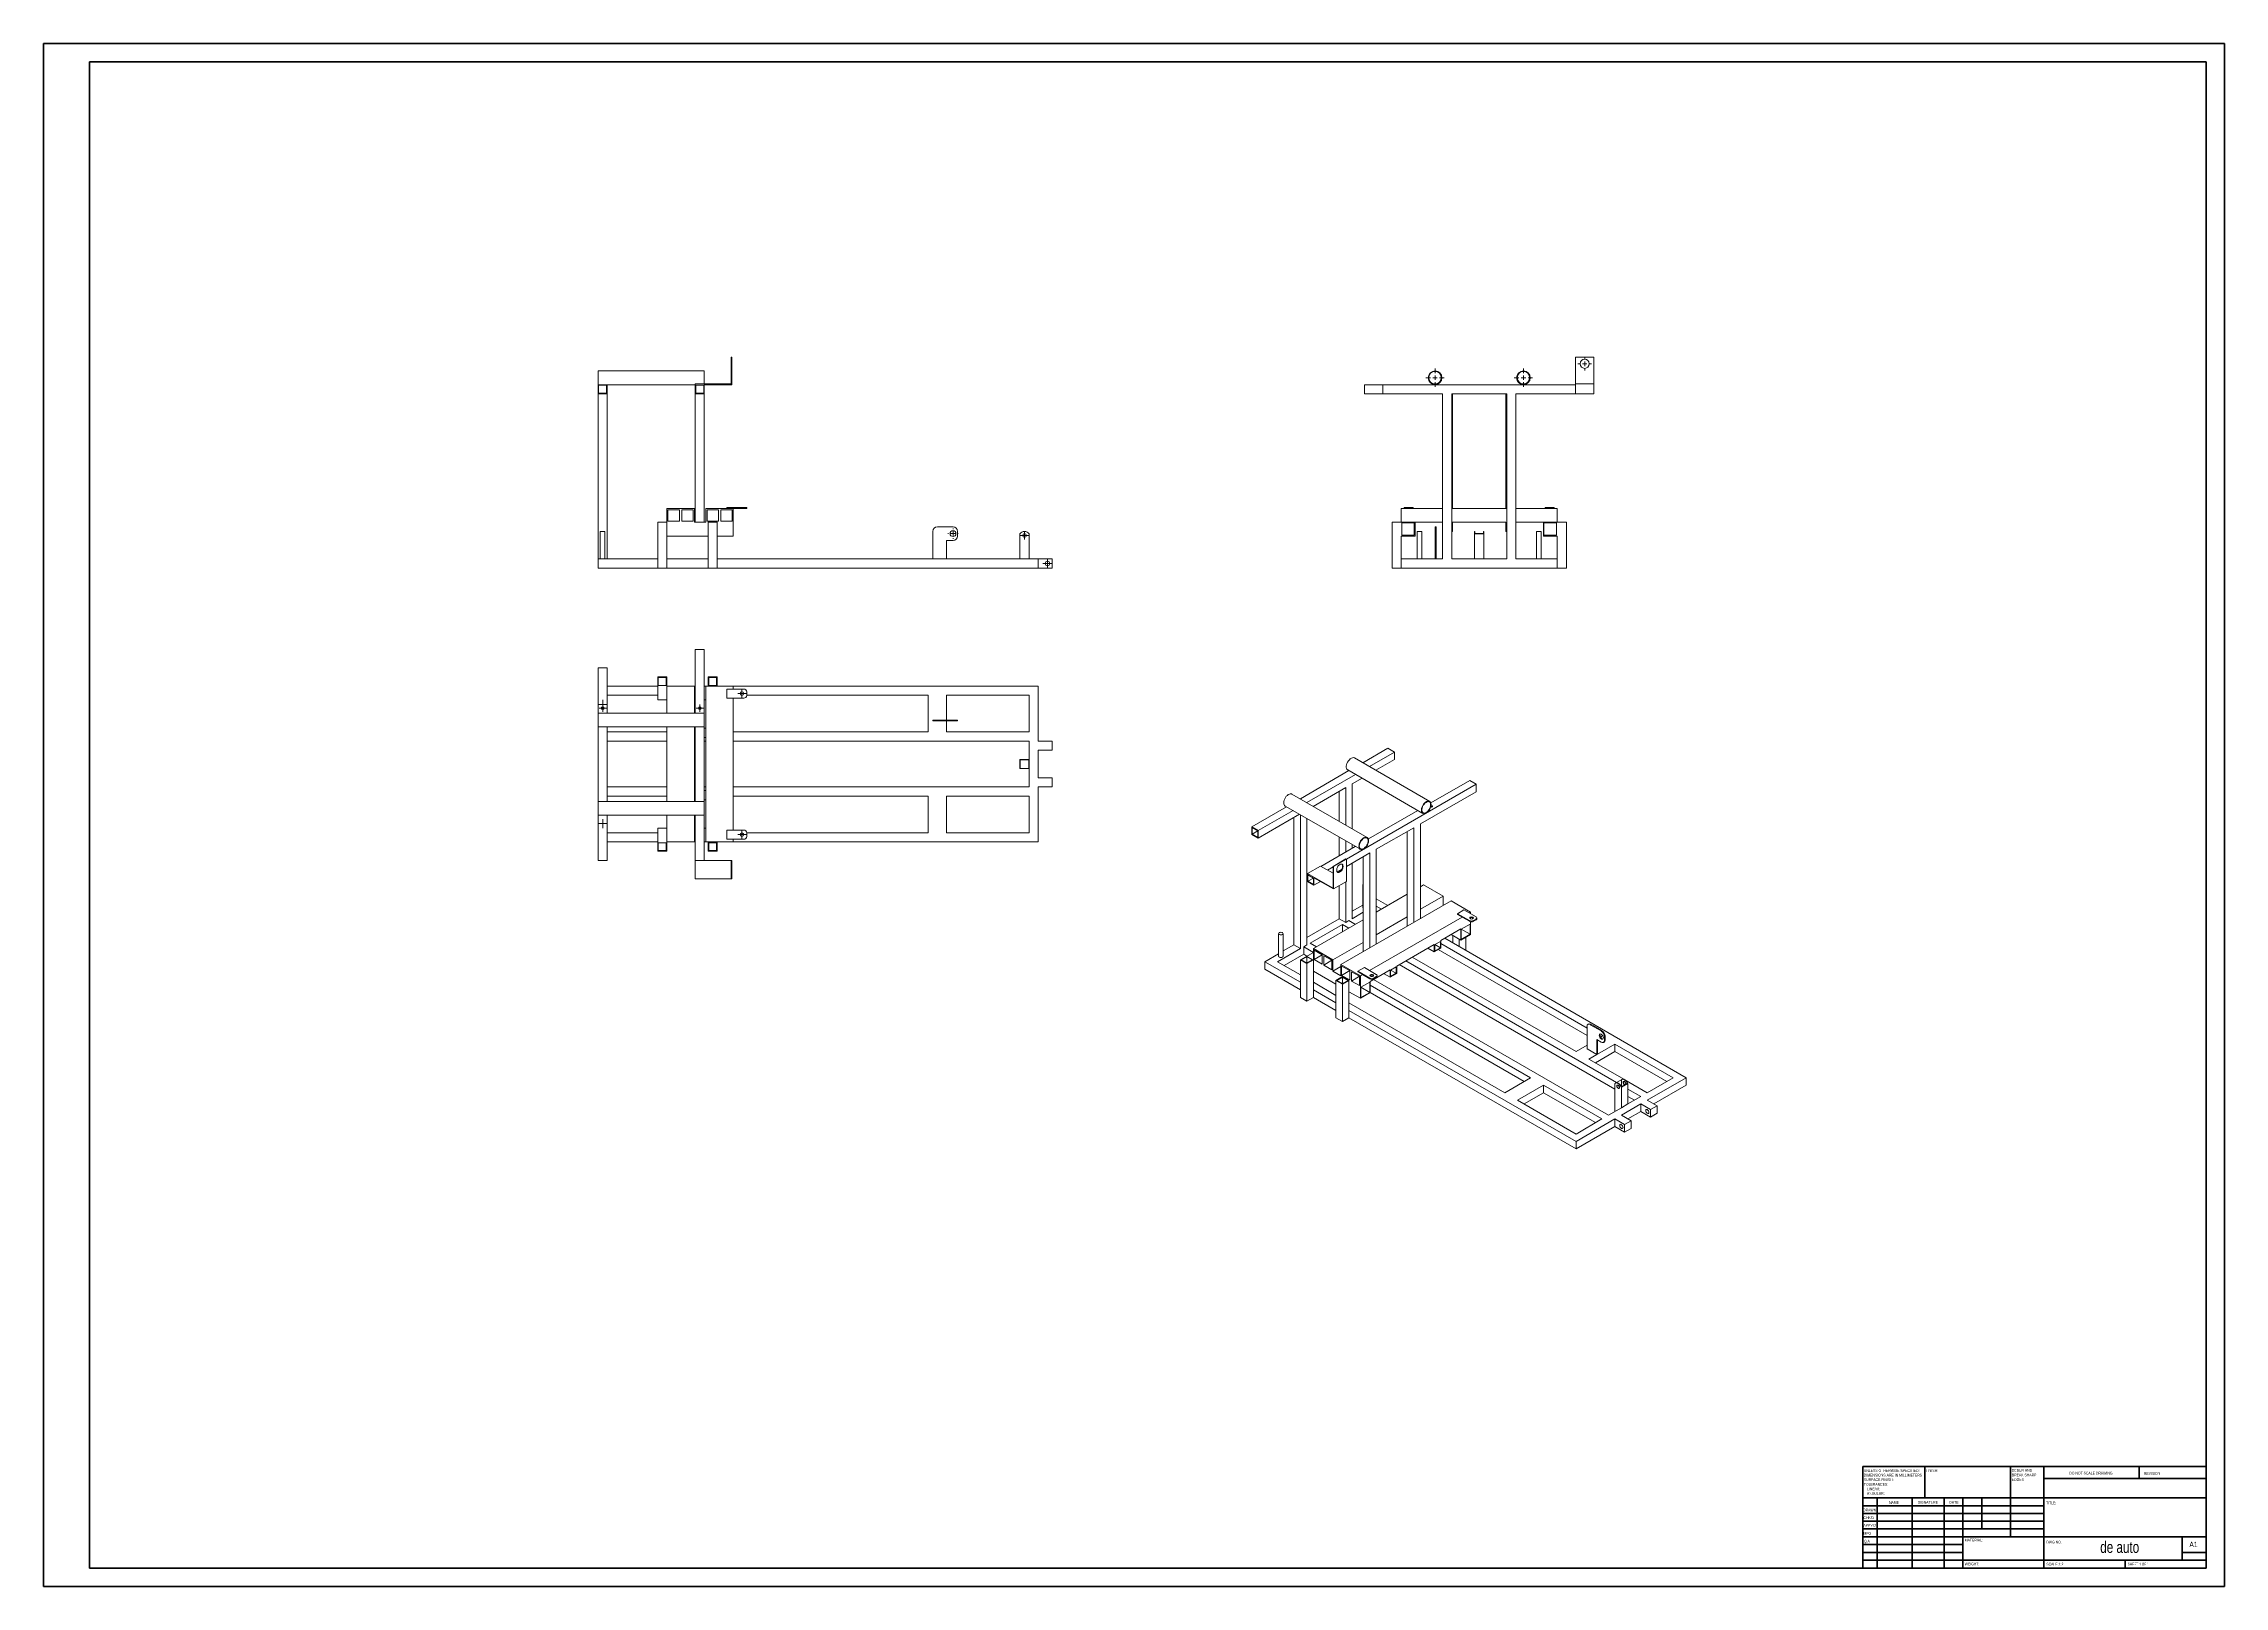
# Model space of a CAD drawing. Header units: millimetres. Extents: x 0 to 1189, y 0 to 841.
import ezdxf

# ---------------------------------------------------------------- set-up
doc = ezdxf.new("R2010")
doc.units = ezdxf.units.MM
doc.styles.add('SLDTEXTSTYLE0', font='TXT', dxfattribs={"width": 0.75})
doc.styles.add('SLDTEXTSTYLE1', font='TXT', dxfattribs={"width": 0.6875})

# ---------------------------------------------------------------- blocks, each defined once
blk = doc.blocks.new('SW_NOTE_0')
at = {"color": 0, "linetype": 'Continuous', "lineweight": 0, "char_height": 1.5, "attachment_point": 1, "style": 'SLDTEXTSTYLE0'}
for s, insert in [('DEBUR AND', (0, 1.9)), ('BREAK SHARP', (0, -0.6)), ('EDGES', (0, -3.1))]:
    blk.add_mtext(s, dxfattribs=dict(at, insert=insert))
blk = doc.blocks.new('SW_NOTE_1')
at = {"color": 0, "linetype": 'Continuous', "lineweight": 0, "char_height": 1.5, "attachment_point": 1, "style": 'SLDTEXTSTYLE0'}
for s, insert in [('UNLESS OTHERWISE SPECIFIED:', (0, 1.9)), ('TOLERANCES:', (0, -5.6)), ('DIMENSIONS ARE IN MILLIMETERS', (0, -0.6)), ('SURFACE FINISH:', (0, -3.1)), ('ANGULAR:', (1.7, -10.6)), ('LINEAR:', (1.7, -8.1))]:
    blk.add_mtext(s, dxfattribs=dict(at, insert=insert))
blk = doc.blocks.new('SW_CENTERMARKSYMBOL_0')
at = {"color": 0, "linetype": 'Continuous', "lineweight": 0}
for p, q in [((-1.25, 0), (-2.5, 0)), ((0, 0), (-1.25, 0)), ((0, 1.25), (0, 2.5)), ((0, 0), (0, 1.25)), ((0, 0), (0, -1.25)), ((0, 0), (1.25, 0)), ((1.25, 0), (2.5, 0)), ((0, -1.25), (0, -2.5))]:
    blk.add_line(p, q, dxfattribs=at)
blk = doc.blocks.new('SW_CENTERMARKSYMBOL_1')
at = {"color": 0, "linetype": 'Continuous', "lineweight": 0}
for p, q in [((-2.5, 0), (-2.8, 0)), ((0, 0), (-1.2, 0)), ((0, 2.5), (0, 2.8)), ((0, 0), (0, 1.2)), ((0, 0), (0, -1.2)), ((0, 0), (1.2, 0)), ((2.5, 0), (2.8, 0)), ((0, -2.5), (0, -2.8))]:
    blk.add_line(p, q, dxfattribs=at)
blk = doc.blocks.new('SW_CENTERMARKSYMBOL_2')
at = {"color": 0, "linetype": 'Continuous', "lineweight": 0}
for p, q in [((-1.25, 0), (-2.25, 0)), ((0, 0), (-1.25, 0)), ((0, 1.25), (0, 2.25)), ((0, 0), (0, 1.25)), ((0, 0), (0, -1.25)), ((0, 0), (1.25, 0)), ((1.25, 0), (2.25, 0)), ((0, -1.25), (0, -2.25))]:
    blk.add_line(p, q, dxfattribs=at)
blk = doc.blocks.new('SW_CENTERMARKSYMBOL_3')
at = {"color": 0, "linetype": 'Continuous', "lineweight": 0}
for p, q in [((-1.25, 0), (-2, 0)), ((0, 0), (-1.25, 0)), ((0, 1.25), (0, 2)), ((0, 0), (0, 1.25)), ((0, 0), (0, -1.25)), ((0, 0), (1.25, 0)), ((1.25, 0), (2, 0)), ((0, -1.25), (0, -2))]:
    blk.add_line(p, q, dxfattribs=at)
blk = doc.blocks.new('SW_CENTERMARKSYMBOL_4')
at = {"color": 0, "linetype": 'Continuous', "lineweight": 0}
for p, q in [((-1.25, 0), (-2.25, 0)), ((0, 0), (-1.25, 0)), ((0, 1.25), (0, 2.25)), ((0, 0), (0, 1.25)), ((0, 0), (0, -1.25)), ((0, 0), (1.25, 0)), ((1.25, 0), (2.25, 0)), ((0, -1.25), (0, -2.25))]:
    blk.add_line(p, q, dxfattribs=at)
blk = doc.blocks.new('SW_CENTERMARKSYMBOL_5')
at = {"color": 0, "linetype": 'Continuous', "lineweight": 0}
for p, q in [((-1.25, 0), (-2.25, 0)), ((0, 0), (-1.25, 0)), ((0, 1.25), (0, 2.25)), ((0, 0), (0, 1.25)), ((0, 0), (0, -1.25)), ((0, 0), (1.25, 0)), ((1.25, 0), (2.25, 0)), ((0, -1.25), (0, -2.25))]:
    blk.add_line(p, q, dxfattribs=at)
blk = doc.blocks.new('SW_CENTERMARKSYMBOL_6')
at = {"color": 0, "linetype": 'Continuous', "lineweight": 0}
for p, q in [((-1.25, 0), (-2.5, 0)), ((0, 0), (-1.25, 0)), ((0, 1.25), (0, 2.5)), ((0, 0), (0, 1.25)), ((0, 0), (0, -1.25)), ((0, 0), (1.25, 0)), ((1.25, 0), (2.5, 0)), ((0, -1.25), (0, -2.5))]:
    blk.add_line(p, q, dxfattribs=at)
blk = doc.blocks.new('SW_CENTERMARKSYMBOL_7')
at = {"color": 0, "linetype": 'Continuous', "lineweight": 0}
for p, q in [((-1.25, 0), (-2.5, 0)), ((0, 0), (-1.25, 0)), ((0, 1.25), (0, 2.5)), ((0, 0), (0, 1.25)), ((0, 0), (0, -1.25)), ((0, 0), (1.25, 0)), ((1.25, 0), (2.5, 0)), ((0, -1.25), (0, -2.5))]:
    blk.add_line(p, q, dxfattribs=at)
blk = doc.blocks.new('SW_CENTERMARKSYMBOL_8')
at = {"color": 0, "linetype": 'Continuous', "lineweight": 0}
for p, q in [((-1.25, 0), (-2, 0)), ((0, 0), (-1.25, 0)), ((0, 1.25), (0, 2)), ((0, 0), (0, 1.25)), ((0, 0), (0, -1.25)), ((0, 0), (1.25, 0)), ((1.25, 0), (2, 0)), ((0, -1.25), (0, -2))]:
    blk.add_line(p, q, dxfattribs=at)
blk = doc.blocks.new('SW_CENTERMARKSYMBOL_9')
at = {"color": 0, "linetype": 'Continuous', "lineweight": 0}
for p, q in [((-2.5, 0), (-5, 0)), ((0, 0), (-1.25, 0)), ((0, 2.5), (0, 5)), ((0, 0), (0, 1.25)), ((0, 0), (0, -1.25)), ((0, 0), (1.25, 0)), ((2.5, 0), (5, 0)), ((0, -2.5), (0, -5))]:
    blk.add_line(p, q, dxfattribs=at)
blk = doc.blocks.new('SW_CENTERMARKSYMBOL_10')
at = {"color": 0, "linetype": 'Continuous', "lineweight": 0}
for p, q in [((-2.5, 0), (-5, 0)), ((0, 0), (-1.25, 0)), ((0, 2.5), (0, 5)), ((0, 0), (0, 1.25)), ((0, 0), (0, -1.25)), ((0, 0), (1.25, 0)), ((2.5, 0), (5, 0)), ((0, -2.5), (0, -5))]:
    blk.add_line(p, q, dxfattribs=at)
blk = doc.blocks.new('SW_CENTERMARKSYMBOL_11')
at = {"color": 0, "linetype": 'Continuous', "lineweight": 0}
for p, q in [((-2.5, 0), (-3.75, 0)), ((0, 0), (-1.25, 0)), ((0, 2.5), (0, 3.75)), ((0, 0), (0, 1.25)), ((0, 0), (0, -1.25)), ((0, 0), (1.25, 0)), ((2.5, 0), (3.75, 0)), ((0, -2.5), (0, -3.75))]:
    blk.add_line(p, q, dxfattribs=at)

msp = doc.modelspace()

# ---------------------------------------------------------------- linework, layer by layer
at = {"color": 7, "linetype": 'Continuous', "lineweight": 40}
for p, q in [((0.1, 0.2), (0.1, 841.2)), ((0.1, 841.2), (1189.1, 841.2)), ((1189.1, 0.2), (1189.1, 841.2)), ((25.1, 10.2), (25.1, 831.2)), ((25.1, 831.2), (1179.1, 831.2)), ((1179.1, 10.2), (1179.1, 831.2)), ((991.9, 65.5), (1179.1, 65.5)), ((991.9, 65.5), (991.9, 10.2)), ((1025.7, 48.5), (1025.7, 65.5)), ((1072.5, 65.5), (1072.5, 27.2)), ((1090.7, 65.5), (1090.7, 10.2)), ((1142.7, 59.1), (1142.7, 65.5)), ((1179.1, 65.5), (1179.1, 10.2)), ((1179.1, 48.5), (991.9, 48.5)), ((999.7, 48.5), (999.7, 10.2)), ((1018.9, 48.5), (1018.9, 10.2)), ((1036.3, 48.5), (1036.3, 10.2)), ((1046.5, 10.2), (1046.5, 48.5)), ((1056.9, 31.5), (1056.9, 48.5)), ((1179.1, 59.1), (1090.7, 59.1)), ((1090.7, 44.2), (991.9, 44.2)), ((1090.7, 40), (991.9, 40)), ((1090.7, 35.7), (991.9, 35.7)), ((1090.7, 31.5), (991.9, 31.5)), ((1046.5, 27.2), (991.9, 27.2)), ((1046.5, 27.2), (1179.1, 27.2)), ((1166.1, 14.5), (1166.1, 27.2)), ((1046.5, 23), (991.9, 23)), ((1046.5, 18.7), (991.9, 18.7)), ((991.9, 14.5), (1179.1, 14.5)), ((1134.9, 10.2), (1134.9, 14.5)), ((1179.1, 18.7), (1166.1, 18.7)), ((0.1, 0.2), (1189.1, 0.2)), ((25.1, 10.2), (1179.1, 10.2))]:
    msp.add_line(p, q, dxfattribs=at)
at = {"color": 7, "linetype": 'Continuous', "lineweight": 15}
for p, q in [((375, 670.3), (375, 655.7)), ((375.3, 670.3), (375, 670.3)), ((375.3, 655.3), (375.3, 670.3)), ((835.3, 670.3), (845.3, 670.3)), ((835.3, 670.3), (835.3, 655.7)), ((845.3, 670.3), (845.3, 655.7)), ((360.3, 662.8), (302.4, 662.8)), ((302.4, 659.1), (302.4, 662.8)), ((302.4, 655.3), (302.4, 659.1)), ((302.4, 650.3), (302.4, 655.3)), ((302.4, 655.3), (307.4, 655.3)), ((302.7, 650.7), (302.7, 655)), ((302.7, 655), (307, 655)), ((307, 655), (307, 650.7)), ((307.4, 655.3), (355.3, 655.3)), ((307.4, 655.3), (307.4, 650.3)), ((355.3, 650.3), (355.3, 655.7)), ((375, 655.7), (355.3, 655.7)), ((355.7, 650.7), (355.7, 655)), ((355.7, 655), (360, 655)), ((360, 655), (360, 650.7)), ((360.3, 659.1), (360.3, 662.8)), ((360.3, 655.7), (360.3, 659.1)), ((360.3, 655.3), (375.3, 655.3)), ((360.3, 655.3), (360.3, 650.3)), ((720.3, 650.3), (720.3, 655.3)), ((720.3, 655.3), (730.3, 655.3)), ((730.3, 650.3), (730.3, 655.3)), ((730.3, 655.3), (835.3, 655.3)), ((835.3, 655.7), (835.3, 655.3)), ((835.3, 655.7), (845.3, 655.7)), ((835.3, 650.3), (835.3, 655.3)), ((845.3, 650.3), (845.3, 655.7)), ((307.4, 650.3), (302.4, 650.3)), ((302.4, 650.3), (302.4, 560.3)), ((307, 650.7), (302.7, 650.7)), ((307.4, 650.3), (307.4, 560.3)), ((360.3, 650.3), (355.3, 650.3)), ((355.3, 650.3), (355.3, 580.3)), ((360, 650.7), (355.7, 650.7)), ((360.3, 650.3), (360.3, 580.3)), ((720.3, 650.3), (730.3, 650.3)), ((730.3, 650.3), (762.8, 650.3)), ((762.8, 650.3), (762.8, 560.3)), ((767.8, 650.3), (797.8, 650.3)), ((767.8, 650.3), (767.8, 560.3)), ((768.3, 650.3), (768.3, 587.8)), ((797.3, 650.3), (797.3, 587.8)), ((797.8, 650.3), (797.8, 560.3)), ((802.8, 650.3), (835.3, 650.3)), ((802.8, 650.3), (802.8, 560.3)), ((835.3, 650.3), (845.3, 650.3)), ((339.9, 580.3), (339.9, 587.8)), ((339.9, 587.8), (354.9, 587.8)), ((340.5, 587.1), (346.8, 587.1)), ((340.5, 580.9), (340.5, 587.1)), ((346.8, 580.9), (346.8, 587.1)), ((354.3, 587.1), (348, 587.1)), ((348, 580.9), (348, 587.1)), ((354.3, 580.9), (354.3, 587.1)), ((354.9, 580.3), (354.9, 587.8)), ((361.1, 580.3), (361.1, 587.8)), ((376.1, 587.8), (361.1, 587.8)), ((361.8, 587.1), (368, 587.1)), ((361.8, 580.9), (361.8, 587.1)), ((368, 580.9), (368, 587.1)), ((375.5, 587.1), (369.3, 587.1)), ((369.3, 580.9), (369.3, 587.1)), ((372.6, 588.3), (372.6, 587.8)), ((381.9, 588.3), (372.6, 588.3)), ((375.5, 580.9), (375.5, 587.1)), ((376.1, 572.8), (376.1, 587.8)), ((381.9, 587.8), (376.1, 587.8)), ((381.9, 588.3), (381.9, 587.8)), ((383.4, 588.3), (381.9, 588.3)), ((383.4, 587.8), (381.9, 587.8)), ((383.4, 588.3), (383.4, 587.8)), ((740.3, 580.3), (740.3, 587.8)), ((740.3, 587.8), (762.8, 587.8)), ((741.8, 588.3), (746.8, 588.3)), ((741.8, 588.3), (741.8, 587.8)), ((746.8, 588.3), (746.8, 587.8)), ((767.8, 587.8), (797.8, 587.8)), ((802.8, 587.8), (825.3, 587.8)), ((818.7, 588.3), (818.7, 587.8)), ((823.7, 588.3), (818.7, 588.3)), ((823.7, 588.3), (823.7, 587.8)), ((825.3, 580.3), (825.3, 587.8)), ((303.6, 575.3), (303.6, 560.3)), ((303.6, 575.3), (306.1, 575.3)), ((306.1, 560.3), (306.1, 575.3)), ((334.9, 555.3), (334.9, 580.3)), ((334.9, 580.3), (339.9, 580.3)), ((339.9, 555.3), (339.9, 580.3)), ((362.4, 572.8), (339.9, 572.8)), ((340.5, 580.9), (346.8, 580.9)), ((354.3, 580.9), (348, 580.9)), ((361.1, 580.3), (354.9, 580.3)), ((361.8, 580.9), (368, 580.9)), ((362.4, 555.3), (362.4, 580.3)), ((362.4, 580.3), (367.4, 580.3)), ((367.4, 555.3), (367.4, 580.3)), ((376.1, 572.8), (367.4, 572.8)), ((375.5, 580.9), (369.3, 580.9)), ((484.9, 575.3), (484.9, 560.3)), ((487.4, 577.8), (495.9, 577.8)), ((498.4, 575.3), (498.4, 572.8)), ((532.4, 560.3), (532.4, 574)), ((537.4, 560.3), (537.4, 574)), ((747.8, 580.3), (735.3, 580.3)), ((735.3, 555.3), (735.3, 580.3)), ((747.8, 572.8), (740.3, 572.8)), ((740.3, 560.3), (740.3, 572.8)), ((740.6, 573.2), (740.6, 580)), ((740.6, 580), (747.4, 580)), ((747.4, 573.2), (740.6, 573.2)), ((747.4, 580), (747.4, 573.2)), ((747.8, 580.3), (747.8, 572.8)), ((747.8, 580.3), (762.8, 580.3)), ((749, 575.3), (749, 560.3)), ((749, 575.3), (751.5, 575.3)), ((751.5, 560.3), (751.5, 575.3)), ((758.8, 577.8), (759.3, 577.8)), ((758.8, 575.3), (758.8, 577.8)), ((759.3, 575.3), (758.8, 575.3)), ((758.8, 575.3), (758.8, 560.3)), ((759.3, 577.8), (759.3, 575.3)), ((759.3, 575.3), (759.3, 560.3)), ((767.9, 580), (767.8, 580)), ((767.8, 575.7), (767.9, 575.7)), ((767.8, 575.3), (768.3, 575.3)), ((767.9, 575.7), (767.9, 580)), ((768.3, 580.3), (797.3, 580.3)), ((768.3, 575.3), (768.3, 580.3)), ((780.4, 575.3), (780.3, 575.3)), ((780.3, 574), (780.3, 575.3)), ((780.3, 560.3), (780.3, 574)), ((785.3, 574), (780.3, 574)), ((780.4, 574.2), (780.4, 575.3)), ((785.1, 574.2), (780.4, 574.2)), ((785.3, 575.3), (785.1, 575.3)), ((785.1, 575.3), (785.1, 574.2)), ((785.3, 575.3), (785.3, 574)), ((785.3, 560.3), (785.3, 574)), ((797.3, 580.3), (797.3, 575.3)), ((797.3, 575.3), (797.8, 575.3)), ((797.8, 580), (797.6, 580)), ((797.6, 580), (797.6, 575.7)), ((797.6, 575.7), (797.8, 575.7)), ((802.8, 580.3), (817.8, 580.3)), ((814, 575.3), (814, 560.3)), ((814, 575.3), (815.3, 575.3)), ((815.3, 575.3), (816.5, 575.3)), ((816.5, 560.3), (816.5, 575.3)), ((817.8, 580.3), (817.8, 572.8)), ((817.8, 580.3), (830.3, 580.3)), ((817.8, 572.8), (825.3, 572.8)), ((818.1, 580), (818.1, 573.2)), ((824.9, 580), (818.1, 580)), ((818.1, 573.2), (824.9, 573.2)), ((824.9, 573.2), (824.9, 580)), ((825.3, 560.3), (825.3, 572.8)), ((830.3, 555.3), (830.3, 580.3)), ((334.9, 560.3), (302.4, 560.3)), ((302.4, 560.3), (302.4, 555.3)), ((362.4, 560.3), (339.9, 560.3)), ((542.4, 560.3), (367.4, 560.3)), ((495.9, 570.3), (492.4, 570.3)), ((492.4, 570.3), (492.4, 560.3)), ((542.4, 560.3), (542.4, 555.3)), ((542.4, 560.3), (549.9, 560.3)), ((549.9, 560.3), (549.9, 555.3)), ((740.3, 560.3), (740.3, 555.3)), ((762.8, 560.3), (740.3, 560.3)), ((797.8, 560.3), (767.8, 560.3)), ((825.3, 560.3), (802.8, 560.3)), ((825.3, 560.3), (825.3, 555.3)), ((334.9, 555.3), (302.4, 555.3)), ((334.9, 555.3), (339.9, 555.3)), ((362.4, 555.3), (339.9, 555.3)), ((362.4, 555.3), (367.4, 555.3)), ((542.4, 555.3), (367.4, 555.3)), ((542.4, 555.3), (549.9, 555.3)), ((740.3, 555.3), (735.3, 555.3)), ((825.3, 555.3), (740.3, 555.3)), ((825.3, 555.3), (830.3, 555.3)), ((302.4, 501), (302.4, 476.3)), ((302.4, 501), (307.4, 501)), ((307.4, 501), (307.4, 476.3)), ((355.3, 511), (360.3, 511)), ((355.3, 511), (355.3, 476.3)), ((360.3, 511), (360.3, 476.3)), ((334.9, 491), (307.4, 491)), ((334.9, 483.5), (334.9, 496)), ((334.9, 496), (339.9, 496)), ((335.2, 495.6), (339.5, 495.6)), ((335.2, 491.3), (335.2, 495.6)), ((339.5, 491.3), (335.2, 491.3)), ((339.5, 495.6), (339.5, 491.3)), ((339.9, 496), (339.9, 491)), ((339.9, 491), (354.9, 491)), ((339.9, 491), (339.9, 476.3)), ((354.9, 491), (354.9, 476.3)), ((355.3, 491), (354.9, 491)), ((361.1, 491), (360.3, 491)), ((361.1, 491), (361.1, 406)), ((376.1, 491), (361.1, 491)), ((362.4, 491), (362.4, 496)), ((362.4, 496), (367.4, 496)), ((362.7, 495.6), (367, 495.6)), ((362.7, 491.3), (362.7, 495.6)), ((367, 491.3), (362.7, 491.3)), ((367, 495.6), (367, 491.3)), ((367.4, 496), (367.4, 491)), ((381.9, 489.4), (372.6, 489.4)), ((372.6, 489.4), (372.6, 484.4)), ((542.4, 491), (376.1, 491)), ((376.1, 491), (376.1, 489.4)), ((383.4, 485.9), (383.4, 487.9)), ((542.4, 461), (542.4, 491)), ((360.3, 476.3), (302.4, 476.3)), ((302.4, 468.8), (302.4, 476.3)), ((334.9, 486), (307.4, 486)), ((339.9, 483.5), (334.9, 483.5)), ((355.3, 483.5), (354.9, 483.5)), ((361.1, 483.5), (360.3, 483.5)), ((360.3, 468.8), (360.3, 476.3)), ((372.6, 484.4), (381.9, 484.4)), ((376.1, 484.4), (376.1, 412.5)), ((381.2, 486), (380.5, 486)), ((482.4, 486), (383.4, 486)), ((482.4, 486), (482.4, 466)), ((537.4, 486), (492.4, 486)), ((492.4, 486), (492.4, 472.5)), ((537.4, 466), (537.4, 486)), ((302.4, 468.8), (360.3, 468.8)), ((302.4, 468.8), (302.4, 428.1)), ((307.4, 468.8), (307.4, 428.1)), ((307.4, 466), (339.9, 466)), ((339.9, 468.8), (339.9, 428.1)), ((354.9, 468.8), (354.9, 428.1)), ((355.3, 468), (354.9, 468)), ((355.3, 468.8), (355.3, 428.1)), ((360.3, 468.8), (360.3, 428.1)), ((361.1, 468), (360.3, 468)), ((376.1, 466), (482.4, 466)), ((484.9, 472), (484.9, 472.5)), ((484.9, 472.5), (487.4, 472.5)), ((487.4, 472), (484.9, 472)), ((487.4, 472.5), (487.4, 472)), ((495.9, 472.5), (487.4, 472.5)), ((487.4, 472), (495.9, 472)), ((492.4, 472), (492.4, 466)), ((492.4, 466), (537.4, 466)), ((495.9, 472), (495.9, 472.5)), ((495.9, 472.5), (498.4, 472.5)), ((498.4, 472), (495.9, 472)), ((498.4, 472.5), (498.4, 472)), ((307.4, 461), (339.9, 461)), ((355.3, 463), (354.9, 463)), ((354.9, 461), (355.3, 461)), ((361.1, 463), (360.3, 463)), ((360.3, 461), (361.1, 461)), ((376.1, 461), (537.4, 461)), ((537.4, 451), (537.4, 461)), ((542.4, 461), (549.9, 461)), ((542.4, 456), (549.9, 456)), ((542.4, 441), (542.4, 456)), ((549.9, 456), (549.9, 461)), ((733, 457.1), (719.3, 449.2)), ((736.6, 455), (722.9, 447.1)), ((733, 457.1), (736.6, 455)), ((736.6, 455), (736.6, 451)), ((532.4, 446), (532.4, 451)), ((532.4, 451), (537.4, 451)), ((537.4, 446), (532.4, 446)), ((532.5, 450.8), (537.2, 450.8)), ((532.5, 446.1), (532.5, 450.8)), ((537.2, 446.1), (532.5, 446.1)), ((537.2, 450.8), (537.2, 446.1)), ((537.4, 446), (537.4, 451)), ((537.4, 436), (537.4, 446)), ((542.4, 441), (549.9, 441)), ((549.9, 441), (549.9, 436)), ((711.8, 444.9), (685.3, 429.5)), ((715.4, 442.8), (688.8, 427.5)), ((711.1, 445.3), (752.1, 421.6)), ((718.9, 440.8), (713.6, 437.7)), ((755.8, 428.1), (714.8, 451.8)), ((736.6, 451), (726.4, 445.1)), ((360.3, 428.1), (302.4, 428.1)), ((302.4, 420.6), (302.4, 428.1)), ((307.4, 436), (339.9, 436)), ((307.4, 431), (339.9, 431)), ((354.9, 436), (355.3, 436)), ((355.3, 434), (354.9, 434)), ((355.3, 429), (354.9, 429)), ((360.3, 436), (361.1, 436)), ((361.1, 434), (360.3, 434)), ((361.1, 429), (360.3, 429)), ((360.3, 420.6), (360.3, 428.1)), ((376.1, 436), (537.4, 436)), ((376.1, 431), (482.4, 431)), ((482.4, 411), (482.4, 431)), ((492.4, 431), (537.4, 431)), ((492.4, 411), (492.4, 431)), ((537.4, 411), (537.4, 431)), ((542.4, 436), (549.9, 436)), ((542.4, 406), (542.4, 436)), ((721.7, 408.5), (680.7, 432.1)), ((710, 435.7), (692.3, 425.4)), ((706.5, 433.6), (706.5, 417.3)), ((710, 435.7), (710, 415.2)), ((781.1, 437.5), (710.4, 396.7)), ((713.6, 437.7), (713.6, 413.2)), ((781.1, 433.4), (750.7, 415.9)), ((777.6, 439.5), (756.4, 427.4)), ((777.6, 439.5), (781.1, 437.5)), ((781.1, 437.5), (781.1, 433.4)), ((302.4, 420.6), (360.3, 420.6)), ((302.4, 420.6), (302.4, 396)), ((307.4, 420.6), (307.4, 396)), ((339.9, 420.6), (339.9, 406)), ((354.9, 420.6), (354.9, 406)), ((355.3, 420.6), (355.3, 396)), ((360.3, 420.6), (360.3, 396)), ((677.8, 425.2), (658.8, 414.2)), ((681.3, 423.1), (662.3, 412.2)), ((684.8, 421.1), (662.3, 408.1)), ((677, 425.6), (718, 402)), ((681.8, 419.3), (681.8, 349.9)), ((685.3, 420.8), (685.3, 347.9)), ((688.8, 418.8), (688.8, 349.9)), ((749.3, 423.2), (722.4, 407.7)), ((334.9, 411), (307.4, 411)), ((334.9, 406), (307.4, 406)), ((334.9, 413.5), (334.9, 401)), ((339.9, 413.5), (334.9, 413.5)), ((335.2, 405.6), (335.2, 401.3)), ((339.5, 405.6), (335.2, 405.6)), ((339.5, 401.3), (339.5, 405.6)), ((339.9, 406), (354.9, 406)), ((339.9, 401), (339.9, 406)), ((355.3, 413.5), (354.9, 413.5)), ((355.3, 406), (354.9, 406)), ((361.1, 413.5), (360.3, 413.5)), ((361.1, 406), (360.3, 406)), ((376.1, 406), (361.1, 406)), ((362.4, 406), (362.4, 401)), ((362.7, 405.6), (362.7, 401.3)), ((367, 405.6), (362.7, 405.6)), ((367, 401.3), (367, 405.6)), ((367.4, 401), (367.4, 406)), ((372.6, 412.5), (381.9, 412.5)), ((372.6, 407.5), (372.6, 412.5)), ((381.9, 407.5), (372.6, 407.5)), ((376.1, 407.5), (376.1, 406)), ((542.4, 406), (376.1, 406)), ((381.2, 411), (380.5, 411)), ((482.4, 411), (383.4, 411)), ((383.4, 411), (383.4, 409)), ((537.4, 411), (492.4, 411)), ((658.8, 410.1), (658.8, 414.2)), ((658.8, 414.2), (662.3, 412.2)), ((662.3, 408.1), (658.8, 410.1)), ((659, 410.3), (659, 413.8)), ((659, 413.8), (662.1, 412)), ((662.1, 412), (659, 410.3)), ((662.1, 408.5), (659, 410.3)), ((662.1, 412), (662.1, 408.5)), ((662.3, 412.2), (662.3, 408.1)), ((706.5, 408.6), (706.5, 398.5)), ((710, 406.5), (710, 400.6)), ((713.6, 404.5), (713.6, 402.6)), ((747.1, 413.8), (726.6, 402)), ((743.6, 411.8), (743.6, 360.1)), ((747.1, 413.8), (747.1, 362.2)), ((750.7, 415.9), (750.7, 364.2)), ((302.4, 396), (307.4, 396)), ((334.9, 401), (339.9, 401)), ((335.2, 401.3), (339.5, 401.3)), ((355.3, 396), (355.3, 386)), ((375, 396), (355.3, 396)), ((362.4, 401), (367.4, 401)), ((362.7, 401.3), (367, 401.3)), ((375.3, 396), (375, 396)), ((375, 396), (375, 386)), ((375.3, 396), (375.3, 386)), ((696.2, 392.9), (689.2, 388.8)), ((703.1, 389), (696.2, 392.9)), ((715.2, 403.6), (696.5, 392.7)), ((703.1, 392.5), (700, 390.7)), ((710.1, 396.8), (703.1, 392.7)), ((703.1, 392.7), (703.1, 380.8)), ((703.3, 392.6), (703.1, 392.7)), ((710.4, 396.7), (703.3, 392.6)), ((703.3, 380.4), (703.3, 392.6)), ((710.4, 396.7), (710.1, 396.8)), ((723.1, 400), (710.4, 392.6)), ((710.4, 384.4), (710.4, 396.7)), ((713.6, 394.5), (713.6, 364.2)), ((719.6, 397.9), (719.6, 346.2)), ((723.1, 400), (723.1, 348.3)), ((726.6, 402), (726.6, 350.3)), ((375, 386), (355.3, 386)), ((375.3, 386), (375, 386)), ((689.2, 384.4), (689.2, 388.8)), ((703.1, 380.8), (689.2, 388.8)), ((692.7, 382.4), (689.2, 384.4)), ((689.4, 384.6), (689.4, 388.1)), ((689.4, 388.1), (692.5, 386.3)), ((692.5, 386.3), (689.4, 384.6)), ((692.5, 382.8), (689.4, 384.6)), ((692.5, 386.3), (692.5, 382.8)), ((692.7, 386.5), (703.3, 380.4)), ((692.7, 386.5), (692.7, 382.4)), ((696.2, 384.4), (692.7, 382.4)), ((710.4, 384.4), (703.3, 380.4)), ((707.9, 391.2), (705.4, 389.7)), ((706.5, 390.4), (706.5, 389.7)), ((706.5, 382.2), (706.5, 364.2)), ((710, 384.2), (710, 362.2)), ((719.4, 382.6), (719.4, 370.3)), ((752.5, 382.6), (750.7, 381.5)), ((752.5, 382.6), (763.1, 376.5)), ((767.5, 373.9), (707.4, 339.2)), ((713.6, 368.3), (719.4, 371.6)), ((743.6, 377.5), (726.6, 367.7)), ((733, 371.4), (726.6, 375)), ((729.5, 369.3), (726.6, 371)), ((763.1, 376.5), (750.7, 369.3)), ((763.1, 371.4), (763.1, 376.5)), ((778.1, 367.8), (767.5, 373.9)), ((774.5, 369), (771, 366.9)), ((781.1, 365.2), (774.5, 369)), ((688.8, 354), (706.5, 364.2)), ((690.6, 350.9), (708.3, 361.1)), ((719.6, 363.6), (692.4, 347.9)), ((706.5, 364.2), (710, 362.2)), ((708.3, 361.1), (711.8, 359.1)), ((708.3, 361.1), (708.3, 357.1)), ((710, 362.2), (711.8, 363.2)), ((711.8, 363.2), (715.3, 361.1)), ((713.6, 364.2), (719.6, 367.7)), ((773.5, 365.1), (723, 336)), ((743.6, 365.2), (726.6, 355.4)), ((772.8, 358.6), (761.8, 352.3)), ((771, 366.9), (777.5, 363.2)), ((771, 366.9), (771, 366.5)), ((771, 366.5), (773.5, 365.1)), ((772.8, 358.6), (772.8, 352.5)), ((777.9, 361.2), (773, 358.5)), ((773, 358.5), (773, 352.9)), ((777.9, 355.7), (773, 358.5)), ((773.5, 365.1), (777.5, 362.8)), ((778.1, 367.8), (777.4, 367.4)), ((777.5, 363.2), (777.5, 362.8)), ((777.9, 355.7), (777.9, 361.2)), ((778.1, 366.9), (778.1, 367.8)), ((778.1, 364.1), (778.1, 364.7)), ((778.1, 355.5), (778.1, 362.6)), ((779.7, 363.2), (781.1, 364)), ((779.7, 362.8), (781.1, 363.6)), ((779.7, 363.2), (779.7, 362.8)), ((781.1, 364), (781.1, 363.6)), ((781.5, 364.2), (781.5, 364.6)), ((665.9, 340.7), (673.4, 345.1)), ((672.9, 340.7), (685.3, 347.9)), ((673.4, 356), (673.4, 343.8)), ((675.9, 343.8), (675.9, 356)), ((675.9, 346.6), (681.8, 349.9)), ((676.5, 338.7), (687.1, 344.8)), ((681.8, 349.9), (685.3, 347.9)), ((692.4, 345.8), (685.3, 341.8)), ((687.1, 348.9), (688.8, 349.9)), ((687.1, 348.9), (692.4, 345.8)), ((687.1, 348.9), (687.1, 344.8)), ((687.1, 344.8), (688.8, 343.8)), ((690.6, 350.9), (694.1, 348.9)), ((692.4, 341.8), (692.4, 347.9)), ((692.4, 347.9), (703, 341.8)), ((692.8, 347.1), (697.2, 344.5)), ((692.8, 342), (692.8, 347.1)), ((719.6, 351.3), (703, 341.8)), ((758.3, 350.2), (737.8, 338.4)), ((758.3, 346.1), (754.8, 348.2)), ((758.3, 346.1), (758.3, 350.2)), ((761.8, 348.2), (758.3, 346.1)), ((758.6, 350.1), (761.6, 351.8)), ((758.6, 346.6), (758.6, 350.1)), ((761.6, 348.3), (758.6, 350.1)), ((761.6, 348.3), (758.6, 346.6)), ((841.6, 300.5), (760.4, 347.4)), ((761.6, 351.8), (761.6, 348.3)), ((761.8, 352.3), (761.8, 348.2)), ((841.6, 304.6), (761.8, 350.6)), ((895.7, 277.5), (764, 353.5)), ((772.8, 352.5), (767.5, 355.5)), ((768.4, 350.9), (768.4, 355)), ((771.9, 348.9), (771.9, 353)), ((772.8, 352.5), (778.1, 355.5)), ((773, 352.9), (777.9, 355.7)), ((775.5, 346.9), (775.5, 354)), ((685.3, 329.5), (665.9, 340.7)), ((665.9, 340.7), (665.9, 336.7)), ((685.3, 325.4), (665.9, 336.7)), ((685.3, 333.6), (672.9, 340.7)), ((685.3, 341.8), (688.8, 339.7)), ((685.3, 321.3), (685.3, 341.8)), ((688.8, 343.5), (685.8, 341.8)), ((685.8, 341.8), (688.8, 340)), ((691.9, 341.8), (688.8, 343.5)), ((688.8, 340), (688.8, 343.5)), ((688.8, 339.7), (692.4, 341.8)), ((688.8, 340), (691.9, 341.8)), ((688.8, 319.3), (688.8, 339.7)), ((692.4, 335.6), (692.4, 341.8)), ((704.7, 328.5), (692.4, 335.6)), ((692.4, 321.3), (692.4, 335.6)), ((697.2, 344.5), (692.8, 342)), ((692.8, 342), (697.2, 339.4)), ((697.2, 339.4), (697.2, 344.5)), ((702.5, 341.5), (698.1, 344)), ((698.1, 338.9), (698.1, 344)), ((702.5, 341.5), (698.1, 338.9)), ((702.5, 336.4), (698.1, 338.9)), ((702.5, 336.4), (702.5, 341.5)), ((703, 335.6), (703, 341.8)), ((707.4, 338.2), (703, 335.6)), ((707.4, 333.1), (703, 335.6)), ((707.4, 333.1), (707.4, 339.2)), ((718, 333.1), (707.4, 339.2)), ((707.8, 338.4), (712.3, 335.9)), ((707.8, 333.3), (707.8, 338.4)), ((712.3, 335.9), (707.8, 333.3)), ((707.8, 333.3), (712.3, 330.8)), ((712.3, 330.8), (712.3, 335.9)), ((717.6, 332.8), (713.1, 335.3)), ((713.1, 330.2), (713.1, 335.3)), ((716.6, 335.6), (720.2, 337.6)), ((723.2, 331.8), (716.6, 335.6)), ((716.6, 335.6), (716.6, 335.2)), ((719.1, 333.7), (716.6, 335.2)), ((719.1, 333.7), (718, 333.1)), ((718, 320.8), (718, 333.1)), ((723.2, 331.4), (719.1, 333.7)), ((720.2, 337.6), (726.7, 333.8)), ((734.3, 336.3), (723.3, 330)), ((727.1, 332.8), (727.1, 333.2)), ((734.3, 332.3), (730.7, 334.3)), ((734.3, 332.3), (734.3, 336.3)), ((737.8, 334.3), (734.3, 332.3)), ((734.5, 336.2), (737.6, 338)), ((734.5, 332.7), (734.5, 336.2)), ((737.6, 334.5), (734.5, 336.2)), ((737.6, 334.5), (734.5, 332.7)), ((737.6, 338), (737.6, 334.5)), ((737.8, 338.4), (737.8, 334.3)), ((739.2, 339.2), (856.8, 271.3)), ((742.7, 341.2), (857.7, 274.9)), ((746.3, 343.3), (835.6, 291.8)), ((685.3, 321.3), (688.8, 319.3)), ((688.8, 319.3), (692.4, 321.3)), ((704.7, 322.4), (692.4, 329.5)), ((704.7, 318.3), (692.4, 325.4)), ((704.7, 314.2), (692.4, 321.3)), ((708.3, 332.6), (704.7, 330.5)), ((704.7, 330.5), (708.3, 328.5)), ((704.7, 310.1), (704.7, 330.5)), ((708.3, 332.3), (705.2, 330.5)), ((705.2, 330.5), (708.3, 328.8)), ((711.8, 330.5), (708.3, 332.6)), ((711.3, 330.5), (708.3, 332.3)), ((708.3, 328.8), (708.3, 332.3)), ((708.3, 328.8), (711.3, 330.5)), ((708.3, 328.5), (711.8, 330.5)), ((708.3, 308.1), (708.3, 328.5)), ((711.8, 324.4), (711.8, 330.5)), ((718, 320.8), (711.8, 324.4)), ((711.8, 310.1), (711.8, 324.4)), ((717.6, 332.8), (713.1, 330.2)), ((717.6, 327.7), (713.1, 330.2)), ((717.6, 327.7), (717.6, 332.8)), ((723.3, 323.9), (718, 320.8)), ((718.2, 326.8), (723.1, 329.6)), ((718.2, 321.3), (718.2, 326.8)), ((723.1, 324), (718.2, 326.8)), ((723.1, 324), (718.2, 321.3)), ((723.1, 329.6), (723.1, 324)), ((723.2, 331.8), (723.2, 331.4)), ((723.3, 330), (723.3, 323.9)), ((723.3, 328), (810.8, 277.5)), ((723.3, 323.9), (807.3, 275.4)), ((725.1, 331), (853.2, 257.1)), ((726.7, 332.6), (725.3, 331.8)), ((726.7, 332.2), (725.3, 331.4)), ((725.3, 331.8), (725.3, 331.4)), ((726.7, 332.6), (726.7, 332.2)), ((704.7, 310.1), (708.3, 308.1)), ((708.3, 308.1), (711.8, 310.1)), ((796.7, 269.3), (711.8, 318.3)), ((835.6, 242.8), (711.8, 314.2)), ((835.6, 238.7), (711.8, 310.1)), ((841.6, 305.4), (841.6, 293.2)), ((842.4, 306.8), (842.1, 306.6)), ((843.7, 306.7), (843.3, 306.4)), ((843.3, 306.4), (849.3, 303)), ((849.7, 303.2), (843.7, 306.7)), ((849.3, 296.9), (846.9, 298.3)), ((846.9, 298.3), (846.9, 290.1)), ((847.2, 298.1), (847.2, 290.3)), ((849.7, 299.9), (848.6, 300.6)), ((849.7, 299.9), (849, 299.5)), ((849.3, 303), (849.7, 303.2)), ((851.5, 300.1), (851.1, 299.9)), ((851.1, 299.9), (851.1, 297.9)), ((851.1, 297.9), (851.5, 298.1)), ((851.5, 298.1), (851.5, 300.1)), ((841.6, 295.2), (835.6, 291.8)), ((841.6, 293.2), (846.9, 290.1)), ((846.9, 290.1), (842.6, 287.7)), ((842.6, 287.7), (862, 276.5)), ((856.8, 291.8), (846.2, 285.6)), ((856.8, 295.8), (847.2, 290.3)), ((850.6, 296.7), (851, 296.9)), ((888.6, 277.5), (856.8, 295.8)), ((856.8, 295.8), (856.8, 291.8)), ((885.1, 275.4), (856.8, 291.8)), ((796.7, 269.3), (810.8, 277.5)), ((856.8, 259.1), (856.8, 274.3)), ((857.2, 274.6), (857, 274.6)), ((857.3, 274.7), (860.3, 276.4)), ((860.3, 272.6), (860.3, 276.4)), ((863.6, 274.5), (860.3, 272.6)), ((860.3, 272.3), (863.8, 274.3)), ((860.6, 276.6), (860.5, 276.5)), ((862.2, 276.4), (874.4, 269.3)), ((863.8, 263.2), (863.8, 274.3)), ((874.4, 269.3), (888.6, 277.5)), ((874.4, 265.2), (895.7, 277.5)), ((895.7, 277.5), (895.7, 273.4)), ((803.7, 265.2), (817.9, 273.4)), ((835.6, 246.8), (803.7, 265.2)), ((807.3, 263.2), (817.9, 269.3)), ((817.9, 273.4), (849.7, 255)), ((817.9, 273.4), (817.9, 269.3)), ((817.9, 269.3), (846.2, 253)), ((860.3, 261.1), (860.3, 272.3)), ((860.3, 261.1), (863.8, 263.2)), ((860.3, 257.1), (870.9, 263.2)), ((863.8, 271.3), (870.9, 267.3)), ((863.8, 263.2), (870.9, 267.3)), ((863.8, 267.3), (867.4, 265.2)), ((870.9, 263.2), (876.2, 260.1)), ((870.9, 263.2), (870.9, 259.1)), ((874.4, 265.2), (879.8, 262.2)), ((876.2, 260.1), (879.8, 262.2)), ((878, 263.2), (895.7, 273.4)), ((879.8, 262.2), (879.8, 258.1)), ((835.6, 246.8), (849.7, 255)), ((835.6, 242.8), (856.8, 255)), ((835.6, 238.7), (856.8, 250.9)), ((853.2, 257.1), (860.3, 261.1)), ((856.8, 255), (862.1, 252)), ((856.8, 255), (856.8, 250.9)), ((856.8, 250.9), (862.1, 247.9)), ((860.3, 257.1), (865.6, 254)), ((865.6, 254), (862.1, 252)), ((862.1, 252), (862.1, 247.9)), ((865.6, 249.9), (862.1, 247.9)), ((863.8, 255), (870.9, 259.1)), ((865.6, 254), (865.6, 249.9)), ((870.9, 259.1), (876.2, 256)), ((876.2, 260.1), (876.2, 256)), ((876.2, 256), (879.8, 258.1)), ((835.6, 242.8), (835.6, 238.7))]:
    msp.add_line(p, q, dxfattribs=at)
at = {"color": 7, "linetype": 'Continuous', "lineweight": 15, "flags": 128}
for points in [[(711.1, 445.3), (711, 445.3), (710.7, 445.7), (710.4, 446.1), (710.3, 446.7), (710.3, 447.4), (710.4, 448.1), (710.7, 448.8), (711, 449.5), (711.5, 450.2), (712, 450.8), (712.5, 451.3), (713.1, 451.7), (713.7, 451.9), (714.2, 452), (714.7, 451.9), (714.8, 451.8)], [(676.2, 427.3), (676.3, 428), (676.5, 428.8), (676.8, 429.5), (677.1, 430.2), (677.6, 430.9), (678.2, 431.4), (678.7, 431.9), (679.3, 432.1), (679.8, 432.3), (680.4, 432.3), (680.7, 432.1)], [(756.6, 426.4), (756.5, 425.7), (756.3, 425), (756, 424.3), (755.7, 423.5), (755.2, 422.9), (754.6, 422.4), (754.1, 421.9), (753.5, 421.6), (753, 421.5), (752.4, 421.5), (752, 421.7), (751.7, 422), (751.4, 422.5), (751.3, 423), (751.3, 423.7), (751.4, 424.4), (751.7, 425.2), (752, 425.9), (752.4, 426.6), (753, 427.2), (753.5, 427.7), (754.1, 428), (754.6, 428.3), (755.2, 428.3), (755.7, 428.2), (756, 428), (756.3, 427.6), (756.5, 427), (756.6, 426.4)], [(756.3, 426.3), (756.3, 425.6), (756.1, 424.9), (755.8, 424.2), (755.4, 423.5), (754.9, 422.9), (754.4, 422.4), (753.8, 422), (753.2, 421.8), (752.7, 421.8), (752.3, 421.9), (751.9, 422.2), (751.7, 422.6), (751.5, 423.2), (751.5, 423.8), (751.7, 424.5), (751.9, 425.3), (752.3, 426), (752.7, 426.6), (753.2, 427.2), (753.8, 427.6), (754.4, 427.9), (754.9, 428), (755.4, 427.9), (755.8, 427.7), (756.1, 427.4), (756.3, 426.9), (756.3, 426.3)], [(757.2, 425.1), (757.3, 425.3), (757.4, 425.4), (757.3, 425.6), (757.2, 425.7), (756.9, 425.8), (756.6, 425.9), (756.5, 425.9)], [(717.2, 403.7), (717.3, 404.4), (717.4, 405.1), (717.7, 405.9), (718.1, 406.6), (718.6, 407.2), (719.1, 407.8), (719.7, 408.2), (720.3, 408.5), (720.8, 408.6), (721.3, 408.6), (721.8, 408.4), (722.1, 408.1), (722.4, 407.6), (722.5, 407.1), (722.5, 406.4), (722.4, 405.7), (722.1, 405), (721.8, 404.2), (721.3, 403.5), (720.8, 402.9), (720.3, 402.4), (719.7, 402.1), (719.1, 401.9), (718.6, 401.8), (718.1, 401.9), (717.7, 402.1), (717.4, 402.5), (717.3, 403.1), (717.2, 403.7)], [(717.4, 403.8), (717.5, 404.5), (717.7, 405.2), (718, 405.9), (718.4, 406.6), (718.9, 407.2), (719.4, 407.7), (720, 408.1), (720.5, 408.3), (721.1, 408.3), (721.5, 408.2), (721.9, 407.9), (722.1, 407.5), (722.2, 406.9), (722.2, 406.3), (722.1, 405.6), (721.9, 404.9), (721.5, 404.2), (721.1, 403.5), (720.5, 403), (720, 402.5), (719.4, 402.2), (718.9, 402.1), (718.4, 402.2), (718, 402.4), (717.7, 402.7), (717.5, 403.2), (717.4, 403.8)], [(708.6, 392.7), (708.5, 393.2), (708.4, 393.6), (708, 393.9), (707.7, 394), (707.2, 393.9), (706.7, 393.6), (706.2, 393.3), (705.8, 392.8), (705.5, 392.2), (705.2, 391.6), (705.1, 390.9), (705.1, 390.4), (705.2, 389.9), (705.5, 389.6), (705.8, 389.4), (706.2, 389.4), (706.7, 389.6), (707.2, 389.9), (707.7, 390.3), (708, 390.9), (708.4, 391.5), (708.5, 392.1), (708.6, 392.7)], [(708, 393.9), (708, 393.9), (708.2, 393.6), (708.3, 393.1), (708.3, 392.6), (708.2, 391.9), (708, 391.3), (707.6, 390.7), (707.2, 390.2), (706.7, 389.9), (706.2, 389.6), (705.8, 389.5), (705.5, 389.6)], [(719.4, 370.3), (719.5, 370.1), (719.6, 370)], [(673.8, 356.6), (673.5, 356.3), (673.4, 356), (673.5, 355.8), (673.8, 355.5), (674.2, 355.4), (674.7, 355.3), (675.2, 355.4), (675.6, 355.5), (675.8, 355.8), (675.9, 356), (675.8, 356.3), (675.6, 356.6), (675.2, 356.7), (674.7, 356.8), (674.2, 356.7), (673.8, 356.6)], [(779.3, 364.2), (779.5, 364.4), (779.6, 364.6), (779.5, 364.8), (779.3, 365), (779, 365.1), (778.6, 365.2), (778.2, 365.1), (777.9, 365), (777.6, 364.8), (777.6, 364.6), (777.6, 364.4), (777.9, 364.2), (778.2, 364.1), (778.6, 364), (779, 364.1), (779.3, 364.2)], [(673.4, 343.8), (673.5, 343.5), (673.8, 343.3), (674.2, 343.1), (674.7, 343.1), (675.2, 343.1), (675.6, 343.3), (675.8, 343.5), (675.9, 343.8)], [(724.9, 332.8), (724.6, 332.7), (724.2, 332.6), (723.8, 332.7), (723.5, 332.8), (723.3, 333), (723.2, 333.2), (723.3, 333.4), (723.5, 333.6), (723.8, 333.8), (724.2, 333.8), (724.6, 333.8), (724.9, 333.6), (725.1, 333.4), (725.2, 333.2), (725.1, 333), (724.9, 332.8)], [(850.5, 299.3), (850.4, 299.8), (850.2, 300.3), (849.9, 300.7), (849.5, 301.1), (849.2, 301.3), (848.8, 301.4), (848.5, 301.3), (848.3, 301), (848.2, 300.6), (848.3, 300.1), (848.5, 299.6), (848.8, 299.1), (849.2, 298.7), (849.5, 298.5), (849.9, 298.5), (850.2, 298.6), (850.4, 298.9), (850.5, 299.3)], [(848.7, 301.4), (848.6, 301.2), (848.6, 300.8), (848.6, 300.3), (848.8, 299.8), (849.1, 299.3), (849.5, 298.9), (849.9, 298.7), (850.3, 298.7), (850.3, 298.7)], [(860.3, 272.3), (860, 272.9), (859.5, 273.5), (859.1, 274), (858.5, 274.4), (858, 274.6), (857.5, 274.7), (857.1, 274.6), (856.8, 274.3)], [(860.3, 272.6), (860, 273.2), (859.6, 273.7), (859.1, 274.1), (858.6, 274.5), (858.2, 274.7), (857.7, 274.8), (857.3, 274.7), (857.2, 274.6)], [(859.2, 272.2), (859.2, 272.5), (859, 272.9), (858.8, 273.2), (858.5, 273.4), (858.3, 273.5), (858, 273.4), (857.9, 273.3), (857.8, 273), (857.9, 272.6), (858, 272.3), (858.3, 272), (858.5, 271.8), (858.8, 271.7), (859, 271.7), (859.2, 271.9), (859.2, 272.2)], [(860.3, 276.4), (860.6, 276.6), (861, 276.7), (861.5, 276.6), (862, 276.4), (862.4, 276), (862.9, 275.6), (863.3, 275.1), (863.6, 274.5)], [(860.6, 276.6), (860.6, 276.6), (861.1, 276.7), (861.6, 276.7), (862.1, 276.4), (862.6, 276.1), (863.1, 275.6), (863.5, 275), (863.8, 274.3)], [(861.3, 275), (861.3, 275.2), (861.5, 275.4), (861.7, 275.5), (862, 275.4), (862.2, 275.2), (862.5, 274.8), (862.6, 274.5), (862.7, 274.1), (862.6, 273.9)], [(861.4, 275), (861.4, 275.3), (861.5, 275.4)], [(858.1, 273.5), (858, 273.3), (857.9, 273), (858, 272.7), (858.1, 272.3), (858.4, 272), (858.6, 271.8), (858.9, 271.7), (859.1, 271.7)], [(859.4, 251.4), (859.5, 251.8), (859.7, 252), (860, 252.1), (860.3, 252), (860.6, 251.7), (860.9, 251.3), (861.1, 250.8), (861.2, 250.4), (861.1, 250.1), (860.9, 249.8), (860.6, 249.8), (860.3, 249.9), (860, 250.2), (859.7, 250.6), (859.5, 251), (859.4, 251.4)], [(873.6, 259.6), (873.6, 260), (873.8, 260.2), (874.1, 260.2), (874.4, 260.1), (874.8, 259.8), (875.1, 259.5), (875.3, 259), (875.3, 258.6), (875.3, 258.2), (875.1, 258), (874.8, 258), (874.4, 258.1), (874.1, 258.3), (873.8, 258.7), (873.6, 259.2), (873.6, 259.6)]]:
    msp.add_lwpolyline(points, dxfattribs=at)
at = {"color": 7, "linetype": 'Continuous', "lineweight": 15}
for centre, radius in [((840.3, 666.7), 2.5), ((758.7, 659.1), 3.75), ((758.7, 659.1), 3.4), ((806.9, 659.1), 3.75), ((806.9, 659.1), 3.4), ((495.9, 574.1), 1.6), ((534.9, 573.1), 1), ((547.4, 557.8), 1.25), ((380.8, 486.9), 1), ((304.9, 478.9), 0.75), ((357.8, 478.9), 0.75), ((380.8, 410), 1)]:
    msp.add_circle(centre, radius, dxfattribs=at)
for centre, radius, start, end in [((487.4, 575.3), 2.5, 90, 180), ((495.9, 575.3), 2.5, 0, 90), ((495.9, 572.8), 2.5, 270, 0), ((534.9, 572.3), 2.99, 33.2093, 146.7907), ((381.9, 487.9), 1.5, 0, 90), ((381.9, 485.9), 1.5, 270, 0), ((678.1, 427.1), 1.85, 173.8146, 234.8733), ((756.6, 426.2), 1.17, 256.2702, 297.0847), ((756.7, 424.7), 0.856, 40.1083, 103.014), ((381.9, 411), 1.5, 0, 90), ((381.9, 409), 1.5, 270, 0), ((719.9, 382.6), 0.486, 132.3087, 227.6913), ((778.6, 365.2), 2.31, 242.6096, 297.3904), ((778.6, 364.8), 2.31, 242.6096, 297.3904), ((778.6, 363.5), 1.28, 43.0259, 136.9742), ((780.8, 364.6), 0.655, 290.7832, 69.2168), ((780.8, 364.3), 0.754, 294.3747, 354.3049), ((724.2, 332.1), 1.28, 43.0256, 136.9744), ((726.5, 333.2), 0.655, 290.7832, 69.2168), ((724.2, 333.8), 2.31, 242.6096, 297.3904), ((724.2, 333.4), 2.31, 242.6096, 297.3904), ((726.4, 332.9), 0.754, 294.3747, 354.3049), ((842.6, 305.6), 1.09, 50.797, 189.2139), ((843, 305.6), 1.26, 54.3826, 114.3071), ((847.3, 299.7), 3.84, 2.6054, 57.3946), ((850, 297.7), 1.09, 230.7966, 9.2143), ((847.6, 299.9), 3.84, 2.6054, 57.3946), ((850.3, 297.9), 1.18, 303.5619, 7.7503), ((862.7, 275), 1.42, 180.6282, 249.2392), ((862.8, 275), 1.42, 180.6282, 249.2392)]:
    msp.add_arc(centre, radius, start, end, dxfattribs=at)

# ---------------------------------------------------------------- block references
at = {"color": 7, "linetype": 'Continuous', "lineweight": 0}
for name, p in [('SW_CENTERMARKSYMBOL_11', (840.3, 666.7)), ('SW_CENTERMARKSYMBOL_9', (758.7, 659.1)), ('SW_CENTERMARKSYMBOL_10', (806.9, 659.1)), ('SW_CENTERMARKSYMBOL_1', (495.9, 574.1)), ('SW_CENTERMARKSYMBOL_2', (534.9, 573.1)), ('SW_CENTERMARKSYMBOL_0', (547.4, 557.8)), ('SW_CENTERMARKSYMBOL_4', (380.8, 486.9)), ('SW_CENTERMARKSYMBOL_6', (304.9, 481)), ('SW_CENTERMARKSYMBOL_8', (304.9, 478.9)), ('SW_CENTERMARKSYMBOL_3', (357.8, 478.9)), ('SW_CENTERMARKSYMBOL_7', (304.9, 416)), ('SW_CENTERMARKSYMBOL_5', (380.8, 410)), ('SW_NOTE_1', (992.5, 62.2)), ('SW_NOTE_0', (1073.2, 62.3))]:
    msp.add_blockref(name, p, dxfattribs=at)

# ---------------------------------------------------------------- texts
for s, insert, char_height, attachment_point, style in [('FINISH:', (1026.3, 64.1), 1.5, 1, 'SLDTEXTSTYLE0'), ('DO NOT SCALE DRAWING', (1104.5, 62.7), 1.5, 1, 'SLDTEXTSTYLE0'), ('REVISION', (1145.2, 62.5), 1.5, 1, 'SLDTEXTSTYLE0'), ('DRAWN', (992.1, 42.6), 1.5, 1, 'SLDTEXTSTYLE0'), ("CHK'D", (992.3, 38.4), 1.5, 1, 'SLDTEXTSTYLE0'), ('NAME', (1006.2, 46.7), 1.5, 1, 'SLDTEXTSTYLE0'), ('SIGNATURE', (1021.9, 46.8), 1.5, 1, 'SLDTEXTSTYLE0'), ('DATE', (1039.1, 46.8), 1.5, 1, 'SLDTEXTSTYLE0'), ('TITLE:', (1091.8, 46.5), 1.5, 1, 'SLDTEXTSTYLE0'), ("APPV'D", (992.3, 34.3), 1.5, 1, 'SLDTEXTSTYLE0'), ('MFG', (992.3, 29.9), 1.5, 1, 'SLDTEXTSTYLE0'), ('Q.A', (992.5, 25.6), 1.5, 1, 'SLDTEXTSTYLE0'), ('MATERIAL:', (1047.5, 26.2), 1.5, 1, 'SLDTEXTSTYLE0'), ('DWG NO.', (1092, 25.1), 1.5, 1, 'SLDTEXTSTYLE0'), ('de auto', (1132, 24.8), 6.35, 2, 'SLDTEXTSTYLE0'), ('A1', (1170, 24.5), 2.91, 1, 'SLDTEXTSTYLE0'), ('WEIGHT:', (1047.5, 13.2), 1.5, 1, 'SLDTEXTSTYLE0'), ('SCALE:1:2', (1092, 13.1), 1.5, 1, 'SLDTEXTSTYLE0'), ('SHEET 1 OF 1', (1136.4, 13.1), 1.5, 1, 'SLDTEXTSTYLE1')]:
    msp.add_mtext(s, dxfattribs=dict(at, insert=insert, char_height=char_height, attachment_point=attachment_point, style=style))

doc.saveas('drawing.dxf')
